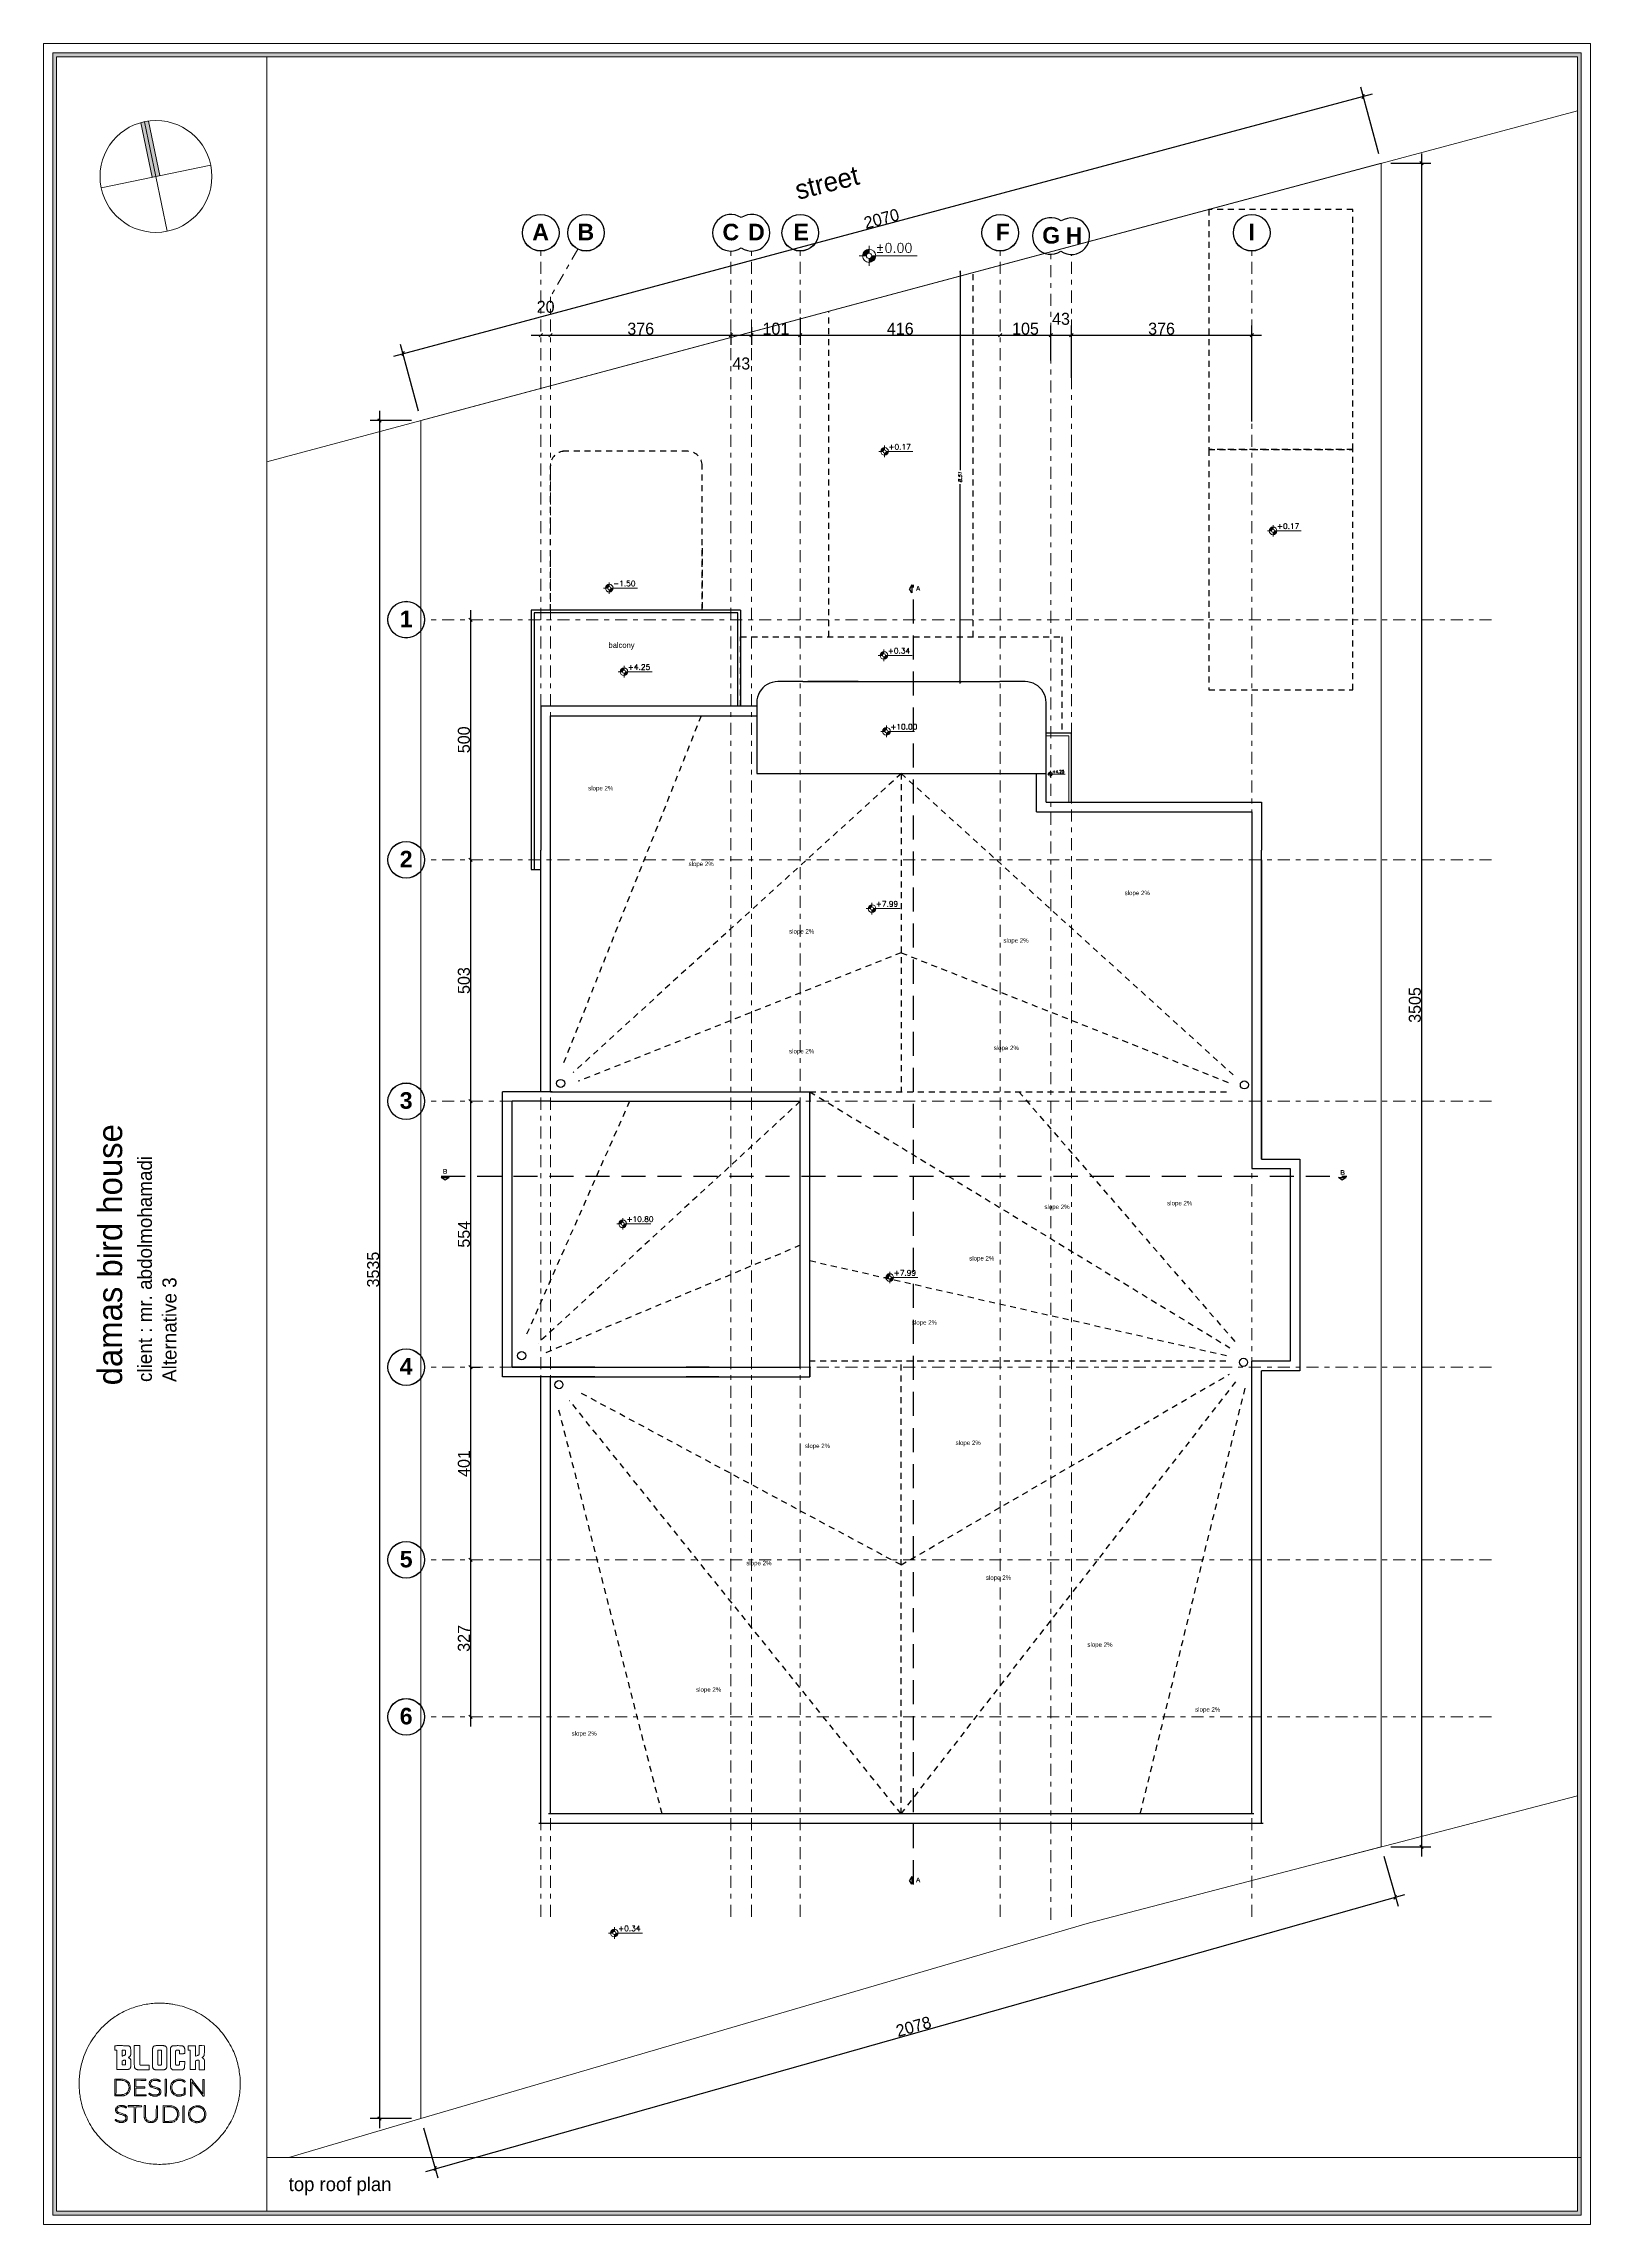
# Model space of a CAD drawing. Header units: metres. Extents: x 294 to 1101, y -498 to -355.
# Drawn here: x 611.23 to 643.43, y -409.02 to -363.62 of the extents above; entities that cross this region are included whole.
import ezdxf

# ---------------------------------------------------------------- set-up
doc = ezdxf.new("R2010")
doc.units = ezdxf.units.M
for name, pattern in [('DASHDOT2', [0.5, 0.25, -0.125, 0, -0.125]), ('DASHED', [0.75, 0.5, -0.25]), ('HIDDEN2', [0.1875, 0.125, -0.0625])]:
    doc.linetypes.add(name, pattern=pattern)
for name, color, linetype, lineweight in [('19-JARDINERIA', 80, 'Continuous', 0), ('2', 2, 'Continuous', 13), ('axe', 12, 'DASHDOT2', 9), ('D', 2, 'Continuous', 13), ('elev1', 134, 'Continuous', 13), ('land', 96, 'Continuous', 15), ('roof', 16, 'DASHDOT2', 18), ('wall', 7, 'Continuous', 25)]:
    doc.layers.add(name, color=color, linetype=linetype, lineweight=lineweight)
for name, color, linetype in [('4', 4, 'Continuous'), ('dim', 156, 'Continuous'), ('pool', 160, 'Continuous'), ('ramp', 46, 'Continuous'), ('stair', 142, 'Continuous'), ('text', 3, 'Continuous')]:
    doc.layers.add(name, color=color, linetype=linetype)
doc.styles.add('alalala', font='bgothm.ttf', dxfattribs={"height": 0.2})
doc.styles.add('ITALICC', font='italicc')
doc.styles.add('ROMAND', font='romand.shx', dxfattribs={"height": 0.2})
doc.dimstyles.new('dim200', dxfattribs={"dimscale": 0.4, "dimtxt": 0.1885, "dimasz": 0.1, "dimexe": 0.15, "dimexo": 0.25, "dimgap": 0.07, "dimtad": 0, "dimzin": 0, "dimdsep": 46, "dimtxsty": 'ITALICC', "dimblk": 'ARCHTICK', "dimcen": 0.09, "dimdle": 0.1, "dimse1": 1, "dimse2": 1, "dimclrd": 211, "dimclrt": 3, "dimadec": 0, "dimazin": 0, "dimtfac": 1, "dimtix": 1, "dimtofl": 0, "dimtmove": 0, "dimatfit": 3, "dimldrblk": 'ARCHTICK', "dimfxl": 1, "dimtolj": 1, "dimtzin": 0, "dimlwd": 25, "dimarcsym": 0})
doc.dimstyles.new('DIMA', dxfattribs={"dimtxt": 0.25, "dimasz": 0.07, "dimexe": 0.2, "dimexo": 0.2, "dimgap": 0.01, "dimtad": 1, "dimdec": 0, "dimlfac": 100, "dimrnd": 1, "dimzin": 0, "dimdsep": 46, "dimtxsty": 'Standard', "dimblk1": 'OBLIQUE', "dimblk2": 'OBLIQUE', "dimsah": 1, "dimcen": 0.09, "dimdle": 0.2, "dimclrd": 1, "dimclre": 1, "dimclrt": 2, "dimadec": 0, "dimazin": 0, "dimtfac": 1, "dimtdec": 0, "dimtofl": 0, "dimtmove": 2, "dimatfit": 3, "dimldrblk": 'OBLIQUE', "dimfxl": 1, "dimtolj": 1, "dimtzin": 0, "dimarcsym": 0})

msp = doc.modelspace()

# ---------------------------------------------------------------- texts
at = {"char_height": 0.34453, "width": 0.96091, "attachment_point": 1}
for s, insert in [('{\\fArial|b1|i0|c0|p34;A}', (621.401, -367.366)), ('{\\fArial|b1|i0|c0|p34;A}', (621.401, -367.368)), ('{\\fArial|b1|i0|c0|p34;B}', (622.343, -367.368)), ('{\\fArial|b1|i0|c0|p34;C}', (625.361, -367.368)), ('{\\fArial|b1|i0|c0|p34;D}', (625.895, -367.368)), ('{\\fArial|b1|i0|c0|p34;E}', (626.842, -367.368)), ('{\\fArial|b1|i0|c0|p34;F}', (631.05, -367.368)), ('{\\fArial|b1|i0|c0|p34;G}', (632.019, -367.436)), ('{\\fArial|b1|i0|c0|p34;H}', (632.507, -367.442)), ('{\\fArial|b1|i0|c0|p34;I}', (636.311, -367.366)), ('{\\fArial|b1|i0|c0|p34;1}', (618.641, -375.421)), ('{\\fArial|b1|i0|c0|p34;1}', (618.641, -375.423)), ('{\\fArial|b1|i0|c0|p34;2}', (618.641, -380.423)), ('{\\fArial|b1|i0|c0|p34;3}', (618.641, -385.447)), ('{\\fArial|b1|i0|c0|p34;4}', (618.641, -390.982)), ('{\\fArial|b1|i0|c0|p34;5}', (618.641, -394.995)), ('{\\fArial|b1|i0|c0|p34;6}', (618.641, -398.263))]:
    msp.add_mtext(s, dxfattribs=dict(at, insert=insert))
at = {"layer": '19-JARDINERIA', "color": 251, "style": 'alalala'}
for s, height, p in [('damas bird house', 0.51146, (612.862, -391.549)), ('client : mr. abdolmohamadi', 0.29316, (613.481, -391.48)), ('Alternative 3', 0.29316, (613.993, -391.48))]:
    msp.add_text(s, height=height, rotation=90, dxfattribs=at).set_placement(p)
msp.add_text('top roof plan', height=0.28773, dxfattribs=at).set_placement((616.33, -408.324))
at = {"layer": 'D', "style": 'ROMAND'}
for s, height, p in [('%%P0.00', 0.1939, (628.552, -367.967)), ('+0.17', 0.1131, (628.817, -372.069)), ('+0.17', 0.1131, (636.906, -373.721)), ('-1.50', 0.1131, (623.084, -374.914)), ('+0.34', 0.1131, (628.803, -376.314)), ('+4.25', 0.1131, (623.391, -376.654)), ('+4.25', 0.1131, (623.391, -376.654)), ('+10.00', 0.1131, (628.856, -377.896)), ('+4.25', 0.06, (632.232, -378.803)), ('+4.25', 0.06, (632.232, -378.803)), ('+7.99', 0.1131, (628.554, -381.584)), ('+10.80', 0.1131, (623.364, -388.147)), ('+7.99', 0.1131, (628.926, -389.266)), ('+0.34', 0.1131, (623.19, -402.912))]:
    msp.add_text(s, height=height, dxfattribs=at).set_placement(p)
at = {"layer": 'text', "style": 'alalala'}
msp.add_text('street ', height=0.4032, rotation=14.2118, dxfattribs=at).set_placement((626.933, -366.872))
for s, height, p in [('balcony', 0.1143, (622.987, -376.198)), ('slope 2%%%', 0.0922, (622.565, -379.164)), ('slope 2%%%', 0.0922, (624.655, -380.74)), ('slope 2%%%', 0.0922, (633.735, -381.345)), ('slope 2%%%', 0.0922, (626.749, -382.145)), ('slope 2%%%', 0.0922, (631.212, -382.334)), ('slope 2%%%', 0.0922, (631.009, -384.571)), ('slope 2%%%', 0.0922, (626.749, -384.639)), ('slope 2%%%', 0.0922, (634.62, -387.802)), ('slope 2%%%', 0.0922, (632.065, -387.879)), ('slope 2%%%', 0.0922, (630.498, -388.951)), ('slope 2%%%', 0.0922, (629.305, -390.287)), ('slope 2%%%', 0.0922, (630.215, -392.791)), ('slope 2%%%', 0.0922, (627.078, -392.856)), ('slope 2%%%', 0.0922, (625.858, -395.295)), ('slope 2%%%', 0.0922, (630.846, -395.599)), ('slope 2%%%', 0.0922, (632.959, -396.993)), ('slope 2%%%', 0.0922, (624.812, -397.929)), ('slope 2%%%', 0.0922, (635.203, -398.342)), ('slope 2%%%', 0.0922, (622.22, -398.843))]:
    msp.add_text(s, height=height, dxfattribs=at).set_placement(p)
at = {"layer": 'text', "linetype": 'DASHED', "char_height": 0.09684, "width": 0.27008, "attachment_point": 1}
for s, insert in [('{\\fArial|b1|i0|c0|p34;A}', (629.387, -374.91)), ('{\\fArial|b1|i0|c0|p34;A}', (629.387, -374.911)), ('{\\fArial|b1|i0|c0|p34;B}', (619.538, -387.047)), ('{\\fArial|b1|i0|c0|p34;B}', (638.226, -387.07)), ('{\\fArial|b1|i0|c0|p34;A}', (629.387, -401.797)), ('{\\fArial|b1|i0|c0|p34;A}', (629.387, -401.797))]:
    msp.add_mtext(s, dxfattribs=dict(at, insert=insert))

# ---------------------------------------------------------------- blocks, each defined once
blk = doc.blocks.new('A$C6C9229B2')
at = {"layer": 'dim'}
h = blk.add_hatch(color=256, dxfattribs=at)
h.paths.add_polyline_path([(0.294, 0.376), (0.294, 0.492, 0.414214), (0.098, 0.296), (0.214, 0.296, -0.414214)])
h.paths.add_polyline_path([(0.49, 0.296), (0.373, 0.296, -0.414214), (0.294, 0.217), (0.294, 0.1, 0.414214)])
at = {"layer": '2'}
for p, q in [((0, 0.296), (0.214, 0.296)), ((0.294, 0.592), (0.294, 0.376)), ((0.294, 0.217), (0.294, 0)), ((0.373, 0.296), (1.727, 0.296))]:
    blk.add_line(p, q, dxfattribs=at)
for radius in [0.196, 0.0796]:
    blk.add_circle((0.294, 0.296), radius, dxfattribs=at)
blk = doc.blocks.new('_OBLIQUE')
at = {"color": 0, "linetype": 'ByBlock'}
blk.add_line((-0.5, -0.5), (0.5, 0.5), dxfattribs=at)
blk = doc.blocks.new('*D304')
at = {"layer": 'DEFPOINTS', "color": 0, "transparency": 16777216}
for p in [(638.705, -364.715), (639.079, -366.108), (619.084, -371.466)]:
    blk.add_point(p, dxfattribs=at)
at = {"layer": 'wall', "color": 1, "lineweight": -2, "transparency": 16777216}
for p, q in [((639.027, -365.915), (638.654, -364.522)), ((618.518, -370.125), (638.899, -364.663)), ((619.032, -371.272), (618.659, -369.88))]:
    blk.add_line(p, q, dxfattribs=at)
at = {"layer": 'wall', "color": 1, "lineweight": -2, "transparency": 16777216, "xscale": 0.07, "yscale": 0.07, "zscale": 0.07}
for p, rotation in [((638.705, -364.715), 15.00000000000006), ((618.711, -370.073), 195.0000000000001)]:
    blk.add_blockref('_OBLIQUE', p, dxfattribs=dict(at, rotation=rotation))
at = {"layer": 'wall', "color": 2, "transparency": 16777216, "insert": (628.673, -367.264), "char_height": 0.25, "attachment_point": 5, "rotation": 15}
blk.add_mtext('\\A1;2070', dxfattribs=at)
blk = doc.blocks.new('*D305')
at = {"layer": 'DEFPOINTS', "color": 0, "transparency": 16777216}
for p in [(639.079, -366.108), (639.079, -401.157), (639.913, -401.157)]:
    blk.add_point(p, dxfattribs=at)
at = {"layer": 'wall', "color": 1, "lineweight": -2, "transparency": 16777216}
for p, q in [((639.913, -365.908), (639.913, -401.357)), ((639.279, -366.108), (640.113, -366.108)), ((639.279, -401.157), (640.113, -401.157))]:
    blk.add_line(p, q, dxfattribs=at)
at = {"layer": 'wall', "color": 1, "lineweight": -2, "transparency": 16777216, "xscale": 0.07, "yscale": 0.07, "zscale": 0.07}
for p, rotation in [((639.913, -366.108), 90), ((639.913, -401.157), 270)]:
    blk.add_blockref('_OBLIQUE', p, dxfattribs=dict(at, rotation=rotation))
at = {"layer": 'wall', "color": 2, "transparency": 16777216, "insert": (639.778, -383.632), "char_height": 0.25, "attachment_point": 5, "rotation": 90}
blk.add_mtext('\\A1;3505', dxfattribs=at)
blk = doc.blocks.new('*D306')
at = {"layer": 'DEFPOINTS', "color": 0, "transparency": 16777216}
for p in [(619.084, -371.466), (618.223, -406.815), (619.084, -406.815)]:
    blk.add_point(p, dxfattribs=at)
at = {"layer": 'wall', "color": 1, "lineweight": -2, "transparency": 16777216}
for p, q in [((618.223, -371.266), (618.223, -407.015)), ((618.884, -371.466), (618.023, -371.466)), ((618.884, -406.815), (618.023, -406.815))]:
    blk.add_line(p, q, dxfattribs=at)
at = {"layer": 'wall', "color": 1, "lineweight": -2, "transparency": 16777216, "xscale": 0.07, "yscale": 0.07, "zscale": 0.07}
for p, rotation in [((618.223, -371.466), 90), ((618.223, -406.815), 270)]:
    blk.add_blockref('_OBLIQUE', p, dxfattribs=dict(at, rotation=rotation))
at = {"layer": 'wall', "color": 2, "transparency": 16777216, "insert": (618.088, -389.14), "char_height": 0.25, "attachment_point": 5, "rotation": 90}
blk.add_mtext('\\A1;3535', dxfattribs=at)
blk = doc.blocks.new('*D307')
at = {"layer": 'DEFPOINTS', "color": 0, "transparency": 16777216}
for p in [(639.079, -401.157), (639.374, -402.2), (619.084, -406.815)]:
    blk.add_point(p, dxfattribs=at)
at = {"layer": 'wall', "color": 1, "lineweight": -2, "transparency": 16777216}
for p, q in [((639.133, -401.349), (639.428, -402.392)), ((619.187, -407.913), (639.566, -402.146)), ((619.138, -407.007), (619.434, -408.051))]:
    blk.add_line(p, q, dxfattribs=at)
at = {"layer": 'wall', "color": 1, "lineweight": -2, "transparency": 16777216, "xscale": 0.07, "yscale": 0.07, "zscale": 0.07}
for p, rotation in [((639.374, -402.2), 15.80130316812796), ((619.379, -407.858), 195.801303168128)]:
    blk.add_blockref('_OBLIQUE', p, dxfattribs=dict(at, rotation=rotation))
at = {"layer": 'wall', "color": 2, "transparency": 16777216, "insert": (629.34, -404.899), "char_height": 0.25, "attachment_point": 5, "rotation": 15.8013}
blk.add_mtext('\\A1;2078', dxfattribs=at)
blk = doc.blocks.new('_ArchTick')
at = {"color": 0, "linetype": 'ByBlock', "const_width": 0.15}
blk.add_lwpolyline([(-0.5, -0.5), (0.5, 0.5)], dxfattribs=at)
blk = doc.blocks.new('*D308')
at = {"layer": 'DEFPOINTS', "color": 0, "transparency": 16777216}
for p in [(630.31, -368.386), (630.579, -368.386), (630.407, -376.9)]:
    blk.add_point(p, dxfattribs=at)
at = {"layer": 'wall', "color": 211, "linetype": 'Continuous', "lineweight": 25, "transparency": 16777216}
for p, q in [((630.31, -368.346), (630.31, -372.498)), ((630.31, -376.94), (630.31, -372.787))]:
    blk.add_line(p, q, dxfattribs=at)
at = {"layer": 'wall', "color": 211, "lineweight": 25, "transparency": 16777216, "xscale": 0.04000000000000001, "yscale": 0.04000000000000001, "zscale": 0.04000000000000001}
for p, rotation in [((630.31, -368.386), 90), ((630.31, -376.9), 270)]:
    blk.add_blockref('_ArchTick', p, dxfattribs=dict(at, rotation=rotation))
at = {"layer": 'wall', "color": 3, "transparency": 16777216, "insert": (630.31, -372.643), "char_height": 0.0754, "attachment_point": 5, "rotation": 90, "style": 'ITALICC'}
blk.add_mtext('\\A1;8.51', dxfattribs=at)
blk = doc.blocks.new('*D357')
at = {"layer": 'DEFPOINTS', "color": 0, "transparency": 16777216}
for p in [(621.578, -369.689), (621.781, -369.689), (621.781, -369.689)]:
    blk.add_point(p, dxfattribs=at)
at = {"layer": 'wall', "color": 1, "lineweight": -2, "transparency": 16777216}
blk.add_line((621.378, -369.689), (621.981, -369.689), dxfattribs=at)
at = {"layer": 'wall', "color": 1, "lineweight": -2, "transparency": 16777216, "xscale": 0.07, "yscale": 0.07, "zscale": 0.07, "rotation": 180}
blk.add_blockref('_OBLIQUE', (621.578, -369.689), dxfattribs=at)
at = {"layer": 'wall', "color": 1, "lineweight": -2, "transparency": 16777216, "xscale": 0.07, "yscale": 0.07, "zscale": 0.07}
blk.add_blockref('_OBLIQUE', (621.781, -369.689), dxfattribs=at)
at = {"layer": 'wall', "color": 2, "transparency": 16777216, "insert": (621.679, -369.099), "char_height": 0.25, "attachment_point": 5}
blk.add_mtext('\\A1;20', dxfattribs=at)
blk = doc.blocks.new('*D358')
at = {"layer": 'DEFPOINTS', "color": 0, "transparency": 16777216}
for p in [(625.538, -369.424), (621.781, -369.689), (625.538, -369.689)]:
    blk.add_point(p, dxfattribs=at)
at = {"layer": 'wall', "color": 1, "lineweight": -2, "transparency": 16777216}
for p, q in [((621.581, -369.689), (625.738, -369.689)), ((625.538, -369.624), (625.538, -369.889))]:
    blk.add_line(p, q, dxfattribs=at)
at = {"layer": 'wall', "color": 1, "lineweight": -2, "transparency": 16777216, "xscale": 0.07, "yscale": 0.07, "zscale": 0.07, "rotation": 180}
blk.add_blockref('_OBLIQUE', (621.781, -369.689), dxfattribs=at)
at = {"layer": 'wall', "color": 1, "lineweight": -2, "transparency": 16777216, "xscale": 0.07, "yscale": 0.07, "zscale": 0.07}
blk.add_blockref('_OBLIQUE', (625.538, -369.689), dxfattribs=at)
at = {"layer": 'wall', "color": 2, "transparency": 16777216, "insert": (623.659, -369.554), "char_height": 0.25, "attachment_point": 5}
blk.add_mtext('\\A1;376', dxfattribs=at)
blk = doc.blocks.new('*D359')
at = {"layer": 'DEFPOINTS', "color": 0, "transparency": 16777216}
for p in [(625.538, -369.424), (625.967, -369.322), (625.967, -369.689)]:
    blk.add_point(p, dxfattribs=at)
at = {"layer": 'wall', "color": 1, "lineweight": -2, "transparency": 16777216}
for p, q in [((625.967, -369.522), (625.967, -369.889)), ((625.338, -369.689), (626.167, -369.689)), ((625.538, -369.624), (625.538, -369.889))]:
    blk.add_line(p, q, dxfattribs=at)
at = {"layer": 'wall', "color": 1, "lineweight": -2, "transparency": 16777216, "xscale": 0.07, "yscale": 0.07, "zscale": 0.07, "rotation": 180}
blk.add_blockref('_OBLIQUE', (625.538, -369.689), dxfattribs=at)
at = {"layer": 'wall', "color": 1, "lineweight": -2, "transparency": 16777216, "xscale": 0.07, "yscale": 0.07, "zscale": 0.07}
blk.add_blockref('_OBLIQUE', (625.967, -369.689), dxfattribs=at)
at = {"layer": 'wall', "color": 2, "transparency": 16777216, "insert": (625.753, -370.279), "char_height": 0.25, "attachment_point": 5}
blk.add_mtext('\\A1;43', dxfattribs=at)
blk = doc.blocks.new('*D360')
at = {"layer": 'DEFPOINTS', "color": 0, "transparency": 16777216}
for p in [(625.967, -369.322), (626.981, -369.119), (626.981, -369.689)]:
    blk.add_point(p, dxfattribs=at)
at = {"layer": 'wall', "color": 1, "lineweight": -2, "transparency": 16777216}
for p, q in [((625.967, -369.522), (625.967, -369.889)), ((626.981, -369.319), (626.981, -369.889)), ((625.767, -369.689), (627.181, -369.689))]:
    blk.add_line(p, q, dxfattribs=at)
at = {"layer": 'wall', "color": 1, "lineweight": -2, "transparency": 16777216, "xscale": 0.07, "yscale": 0.07, "zscale": 0.07, "rotation": 180}
blk.add_blockref('_OBLIQUE', (625.967, -369.689), dxfattribs=at)
at = {"layer": 'wall', "color": 1, "lineweight": -2, "transparency": 16777216, "xscale": 0.07, "yscale": 0.07, "zscale": 0.07}
blk.add_blockref('_OBLIQUE', (626.981, -369.689), dxfattribs=at)
at = {"layer": 'wall', "color": 2, "transparency": 16777216, "insert": (626.474, -369.554), "char_height": 0.25, "attachment_point": 5}
blk.add_mtext('\\A1;101', dxfattribs=at)
blk = doc.blocks.new('*D361')
at = {"layer": 'DEFPOINTS', "color": 0, "transparency": 16777216}
for p in [(626.981, -369.119), (631.145, -369.689), (631.145, -369.689)]:
    blk.add_point(p, dxfattribs=at)
at = {"layer": 'wall', "color": 1, "lineweight": -2, "transparency": 16777216}
for p, q in [((626.981, -369.319), (626.981, -369.889)), ((626.781, -369.689), (631.345, -369.689))]:
    blk.add_line(p, q, dxfattribs=at)
at = {"layer": 'wall', "color": 1, "lineweight": -2, "transparency": 16777216, "xscale": 0.07, "yscale": 0.07, "zscale": 0.07, "rotation": 180}
blk.add_blockref('_OBLIQUE', (626.981, -369.689), dxfattribs=at)
at = {"layer": 'wall', "color": 1, "lineweight": -2, "transparency": 16777216, "xscale": 0.07, "yscale": 0.07, "zscale": 0.07}
blk.add_blockref('_OBLIQUE', (631.145, -369.689), dxfattribs=at)
at = {"layer": 'wall', "color": 2, "transparency": 16777216, "insert": (629.063, -369.554), "char_height": 0.25, "attachment_point": 5}
blk.add_mtext('\\A1;416', dxfattribs=at)
blk = doc.blocks.new('*D362')
at = {"layer": 'DEFPOINTS', "color": 0, "transparency": 16777216}
for p in [(631.145, -369.689), (632.196, -369.689), (632.196, -370.412)]:
    blk.add_point(p, dxfattribs=at)
at = {"layer": 'wall', "color": 1, "lineweight": -2, "transparency": 16777216}
for p, q in [((632.196, -370.212), (632.196, -369.489)), ((630.945, -369.689), (632.396, -369.689))]:
    blk.add_line(p, q, dxfattribs=at)
at = {"layer": 'wall', "color": 1, "lineweight": -2, "transparency": 16777216, "xscale": 0.07, "yscale": 0.07, "zscale": 0.07, "rotation": 180}
blk.add_blockref('_OBLIQUE', (631.145, -369.689), dxfattribs=at)
at = {"layer": 'wall', "color": 1, "lineweight": -2, "transparency": 16777216, "xscale": 0.07, "yscale": 0.07, "zscale": 0.07}
blk.add_blockref('_OBLIQUE', (632.196, -369.689), dxfattribs=at)
at = {"layer": 'wall', "color": 2, "transparency": 16777216, "insert": (631.67, -369.554), "char_height": 0.25, "attachment_point": 5}
blk.add_mtext('\\A1;105', dxfattribs=at)
blk = doc.blocks.new('*D352')
at = {"layer": 'DEFPOINTS', "color": 0, "transparency": 16777216}
for p in [(632.625, -369.689), (632.196, -370.412), (632.625, -370.773)]:
    blk.add_point(p, dxfattribs=at)
at = {"layer": 'wall', "color": 1, "lineweight": -2, "transparency": 16777216}
for p, q in [((632.196, -370.212), (632.196, -369.489)), ((632.625, -370.573), (632.625, -369.489)), ((631.996, -369.689), (632.825, -369.689))]:
    blk.add_line(p, q, dxfattribs=at)
at = {"layer": 'wall', "color": 1, "lineweight": -2, "transparency": 16777216, "xscale": 0.07, "yscale": 0.07, "zscale": 0.07, "rotation": 180}
blk.add_blockref('_OBLIQUE', (632.196, -369.689), dxfattribs=at)
at = {"layer": 'wall', "color": 1, "lineweight": -2, "transparency": 16777216, "xscale": 0.07, "yscale": 0.07, "zscale": 0.07}
blk.add_blockref('_OBLIQUE', (632.625, -369.689), dxfattribs=at)
at = {"layer": 'wall', "color": 2, "transparency": 16777216, "insert": (632.41, -369.349), "char_height": 0.25, "attachment_point": 5}
blk.add_mtext('\\A1;43', dxfattribs=at)
blk = doc.blocks.new('*D353')
at = {"layer": 'DEFPOINTS', "color": 0, "transparency": 16777216}
for p in [(636.382, -369.689), (632.625, -370.773), (636.382, -371.688)]:
    blk.add_point(p, dxfattribs=at)
at = {"layer": 'wall', "color": 1, "lineweight": -2, "transparency": 16777216}
for p, q in [((632.625, -370.573), (632.625, -369.489)), ((636.382, -371.488), (636.382, -369.489)), ((632.425, -369.689), (636.582, -369.689))]:
    blk.add_line(p, q, dxfattribs=at)
at = {"layer": 'wall', "color": 1, "lineweight": -2, "transparency": 16777216, "xscale": 0.07, "yscale": 0.07, "zscale": 0.07, "rotation": 180}
blk.add_blockref('_OBLIQUE', (632.625, -369.689), dxfattribs=at)
at = {"layer": 'wall', "color": 1, "lineweight": -2, "transparency": 16777216, "xscale": 0.07, "yscale": 0.07, "zscale": 0.07}
blk.add_blockref('_OBLIQUE', (636.382, -369.689), dxfattribs=at)
at = {"layer": 'wall', "color": 2, "transparency": 16777216, "insert": (634.503, -369.554), "char_height": 0.25, "attachment_point": 5}
blk.add_mtext('\\A1;376', dxfattribs=at)
blk = doc.blocks.new('*D354')
at = {"layer": 'DEFPOINTS', "color": 0, "transparency": 16777216}
for p in [(620.113, -375.611), (620.113, -380.611), (620.113, -380.611)]:
    blk.add_point(p, dxfattribs=at)
at = {"layer": 'wall', "color": 1, "lineweight": -2, "transparency": 16777216}
blk.add_line((620.113, -375.411), (620.113, -380.811), dxfattribs=at)
at = {"layer": 'wall', "color": 1, "lineweight": -2, "transparency": 16777216, "xscale": 0.07, "yscale": 0.07, "zscale": 0.07}
for p, rotation in [((620.113, -375.611), 90), ((620.113, -380.611), 270)]:
    blk.add_blockref('_OBLIQUE', p, dxfattribs=dict(at, rotation=rotation))
at = {"layer": 'wall', "color": 2, "transparency": 16777216, "insert": (619.978, -378.111), "char_height": 0.25, "attachment_point": 5, "rotation": 90}
blk.add_mtext('\\A1;500', dxfattribs=at)
blk = doc.blocks.new('*D355')
at = {"layer": 'DEFPOINTS', "color": 0, "transparency": 16777216}
for p in [(620.113, -380.611), (620.113, -385.637), (620.113, -385.637)]:
    blk.add_point(p, dxfattribs=at)
at = {"layer": 'wall', "color": 1, "lineweight": -2, "transparency": 16777216}
blk.add_line((620.113, -380.411), (620.113, -385.837), dxfattribs=at)
at = {"layer": 'wall', "color": 1, "lineweight": -2, "transparency": 16777216, "xscale": 0.07, "yscale": 0.07, "zscale": 0.07}
for p, rotation in [((620.113, -380.611), 90), ((620.113, -385.637), 270)]:
    blk.add_blockref('_OBLIQUE', p, dxfattribs=dict(at, rotation=rotation))
at = {"layer": 'wall', "color": 2, "transparency": 16777216, "insert": (619.978, -383.124), "char_height": 0.25, "attachment_point": 5, "rotation": 90}
blk.add_mtext('\\A1;503', dxfattribs=at)
blk = doc.blocks.new('*D356')
at = {"layer": 'DEFPOINTS', "color": 0, "transparency": 16777216}
for p in [(620.113, -385.637), (619.917, -391.172), (620.113, -391.172)]:
    blk.add_point(p, dxfattribs=at)
at = {"layer": 'wall', "color": 1, "lineweight": -2, "transparency": 16777216}
for p, q in [((620.113, -385.437), (620.113, -391.372)), ((620.117, -391.172), (620.313, -391.172))]:
    blk.add_line(p, q, dxfattribs=at)
at = {"layer": 'wall', "color": 1, "lineweight": -2, "transparency": 16777216, "xscale": 0.07, "yscale": 0.07, "zscale": 0.07}
for p, rotation in [((620.113, -385.637), 90), ((620.113, -391.172), 270)]:
    blk.add_blockref('_OBLIQUE', p, dxfattribs=dict(at, rotation=rotation))
at = {"layer": 'wall', "color": 2, "transparency": 16777216, "insert": (619.978, -388.404), "char_height": 0.25, "attachment_point": 5, "rotation": 90}
blk.add_mtext('\\A1;554', dxfattribs=at)
blk = doc.blocks.new('*D363')
at = {"layer": 'DEFPOINTS', "color": 0, "transparency": 16777216}
for p in [(619.917, -391.172), (620.113, -395.183), (620.113, -395.183)]:
    blk.add_point(p, dxfattribs=at)
at = {"layer": 'wall', "color": 1, "lineweight": -2, "transparency": 16777216}
for p, q in [((620.113, -390.972), (620.113, -395.383)), ((620.117, -391.172), (620.313, -391.172))]:
    blk.add_line(p, q, dxfattribs=at)
at = {"layer": 'wall', "color": 1, "lineweight": -2, "transparency": 16777216, "xscale": 0.07, "yscale": 0.07, "zscale": 0.07}
for p, rotation in [((620.113, -391.172), 90), ((620.113, -395.183), 270)]:
    blk.add_blockref('_OBLIQUE', p, dxfattribs=dict(at, rotation=rotation))
at = {"layer": 'wall', "color": 2, "transparency": 16777216, "insert": (619.978, -393.177), "char_height": 0.25, "attachment_point": 5, "rotation": 90}
blk.add_mtext('\\A1;401', dxfattribs=at)
blk = doc.blocks.new('*D364')
at = {"layer": 'DEFPOINTS', "color": 0, "transparency": 16777216}
for p in [(620.113, -395.183), (620.113, -398.453), (620.113, -398.453)]:
    blk.add_point(p, dxfattribs=at)
at = {"layer": 'wall', "color": 1, "lineweight": -2, "transparency": 16777216}
blk.add_line((620.113, -394.983), (620.113, -398.653), dxfattribs=at)
at = {"layer": 'wall', "color": 1, "lineweight": -2, "transparency": 16777216, "xscale": 0.07, "yscale": 0.07, "zscale": 0.07}
for p, rotation in [((620.113, -395.183), 90), ((620.113, -398.453), 270)]:
    blk.add_blockref('_OBLIQUE', p, dxfattribs=dict(at, rotation=rotation))
at = {"layer": 'wall', "color": 2, "transparency": 16777216, "insert": (619.978, -396.818), "char_height": 0.25, "attachment_point": 5, "rotation": 90}
blk.add_mtext('\\A1;327', dxfattribs=at)

# ---------------------------------------------------------------- dimensions: what is measured, and where the dimension line sits
at = {"layer": 'wall'}
for p1, p2, distance, picture, middle in [((619.084, -371.466), (639.079, -366.108), 1.442, '*D304', (628.673, -367.264)), ((639.079, -366.108), (639.079, -401.157), 0.835, '*D305', (639.778, -383.632)), ((619.084, -371.466), (619.084, -406.815), -0.861, '*D306', (618.088, -389.14)), ((619.084, -406.815), (639.079, -401.157), -1.084, '*D307', (629.34, -404.899))]:
    dim = msp.add_aligned_dim(p1=p1, p2=p2, distance=distance, dimstyle='DIMA', dxfattribs=at)
    dim.commit()
    dim.dimension.update_dxf_attribs({"geometry": picture, "text_midpoint": middle})
dim = msp.add_linear_dim(base=(630.31, -368.386), p1=(630.407, -376.9), p2=(630.579, -368.386), angle=90, dimstyle='dim200', override={"dimtmove": 1}, dxfattribs=at)
dim.commit()
dim.dimension.update_dxf_attribs({"geometry": '*D308', "text_midpoint": (630.31, -372.643)})
for base, p1, p2, picture, middle in [((621.781, -369.689), (621.578, -369.689), (621.781, -369.689), '*D357', (621.679, -369.099)), ((625.538, -369.689), (621.781, -369.689), (625.538, -369.424), '*D358', (623.659, -369.554)), ((625.967, -369.689), (625.538, -369.424), (625.967, -369.322), '*D359', (625.753, -370.279)), ((626.981, -369.689), (625.967, -369.322), (626.981, -369.119), '*D360', (626.474, -369.554)), ((631.145, -369.689), (626.981, -369.119), (631.145, -369.689), '*D361', (629.063, -369.554)), ((632.196, -369.689), (631.145, -369.689), (632.196, -370.412), '*D362', (631.67, -369.554)), ((632.625, -369.689), (632.196, -370.412), (632.625, -370.773), '*D352', (632.41, -369.349)), ((636.382, -369.689), (632.625, -370.773), (636.382, -371.688), '*D353', (634.503, -369.554))]:
    dim = msp.add_linear_dim(base=base, p1=p1, p2=p2, dimstyle='DIMA', dxfattribs=at)
    dim.commit()
    dim.dimension.update_dxf_attribs({"geometry": picture, "text_midpoint": middle})
for base, p1, p2, picture, middle in [((620.113, -380.611), (620.113, -375.611), (620.113, -380.611), '*D354', (619.978, -378.111)), ((620.113, -385.637), (620.113, -380.611), (620.113, -385.637), '*D355', (619.978, -383.124)), ((620.1129, -391.1722), (620.1129, -385.6367), (619.9166, -391.1722), '*D356', (619.9779, -388.4045)), ((620.113, -395.183), (619.917, -391.172), (620.113, -395.183), '*D363', (619.978, -393.177)), ((620.113, -398.453), (620.113, -395.183), (620.113, -398.453), '*D364', (619.978, -396.818))]:
    dim = msp.add_linear_dim(base=base, p1=p1, p2=p2, angle=90, dimstyle='DIMA', dxfattribs=at)
    dim.commit()
    dim.dimension.update_dxf_attribs({"geometry": picture, "text_midpoint": middle})

# ---------------------------------------------------------------- hatches: boundary and pattern name
at = {"layer": '19-JARDINERIA'}
h = msp.add_hatch(color=251, dxfattribs=at)
h.paths.add_polyline_path([(611.42, -363.812), (611.42, -408.823), (643.238, -408.823), (643.238, -363.812)])
h.paths.add_polyline_path([(611.498, -363.89), (611.498, -408.745), (643.161, -408.745), (643.161, -363.89)], flags=16)
h = msp.add_hatch(color=251, dxfattribs=at)
h.dxf.hatch_style = 1
h.paths.add_polyline_path([(613.33, -365.244, 0.017994), (613.248, -365.264), (613.484, -366.401), (613.566, -366.384)])
h = msp.add_hatch(color=251, dxfattribs=at)
h.dxf.hatch_style = 1
h.paths.add_polyline_path([(613.412, -365.23, 0.017994), (613.33, -365.244), (613.566, -366.384), (613.648, -366.367)])

# ---------------------------------------------------------------- linework, layer by layer
for p, q in [((620.781, -391.372), (620.781, -385.437)), ((620.981, -391.172), (620.981, -385.637))]:
    msp.add_line(p, q)
at = {"layer": '19-JARDINERIA', "color": 251}
for p, q in [((615.876, -363.89), (615.876, -408.745)), ((613.248, -365.264), (613.484, -366.401)), ((613.33, -365.244), (613.802, -367.524)), ((613.412, -365.23), (613.648, -366.367)), ((612.425, -366.62), (614.706, -366.148)), ((615.876, -407.621), (643.238, -407.621))]:
    msp.add_line(p, q, dxfattribs=at)
for points in [[(611.226, -363.618), (611.226, -409.017), (643.432, -409.017), (643.432, -363.618)], [(611.42, -363.812), (611.42, -408.823), (643.238, -408.823), (643.238, -363.812)], [(611.498, -363.89), (611.498, -408.745), (643.161, -408.745), (643.161, -363.89)]]:
    msp.add_lwpolyline(points, close=True, dxfattribs=at)
for points in [[(613.568, -404.413, 0.041698), (613.291, -404.449, 0.041727), (613.024, -404.53, 0.041739), (612.774, -404.654, 0.041776), (612.548, -404.818, 0.031335), (612.397, -404.966, 0.03116), (612.266, -405.131, 0.031255), (612.157, -405.311, 0.03198), (612.072, -405.501, 0.020392), (612.027, -405.639, 0.022073), (611.995, -405.776, 0.022032), (611.975, -405.916, 0.020157), (611.966, -406.061, 0.018155), (611.969, -406.188, 0.019099), (611.98, -406.312, 0.019137), (612.001, -406.435, 0.018391), (612.032, -406.557, 0.058754), (612.183, -406.916, 0.058098), (612.414, -407.231, 0.058063), (612.711, -407.484, 0.058546), (613.058, -407.661, 0.046043), (613.354, -407.742, 0.04583), (613.661, -407.767, 0.045841), (613.968, -407.735, 0.046108), (614.263, -407.648, 0.054866), (614.586, -407.476, 0.054622), (614.865, -407.238, 0.054648), (615.086, -406.945, 0.055021), (615.238, -406.612, 0.015337), (615.266, -406.514, 0.015571), (615.289, -406.415, 0.015221), (615.306, -406.313, 0.013286), (615.317, -406.205, 0.016781), (615.319, -406.16, 0.003885), (615.319, -406.083, 0.003903), (615.319, -406.007, 0.016478), (615.316, -405.961, 0.021157), (615.295, -405.8, 0.023704), (615.262, -405.646, 0.024033), (615.214, -405.499, 0.023043), (615.152, -405.355, 0.057962), (614.944, -405.029, 0.057585), (614.666, -404.76, 0.057632), (614.335, -404.56, 0.05824), (613.968, -404.443, 0.014782), (613.868, -404.427, 0.014774), (613.768, -404.416, 0.01482), (613.668, -404.412, 0.015111)], [(612.994, -405.3, -0.059046), (613.009, -405.306, -0.064503), (613.02, -405.316, -0.063038), (613.03, -405.329, -0.052581), (613.036, -405.345, -0.035992), (613.038, -405.354, -0.021113), (613.039, -405.365, -0.010202), (613.04, -405.382, -0.001459), (613.04, -405.418, -0.001527), (613.041, -405.452, -0.009007), (613.041, -405.47, -0.017216), (613.04, -405.481, -0.038332), (613.038, -405.49, -0.044505), (613.034, -405.504, -0.05456), (613.027, -405.515, -0.050594), (613.017, -405.526, -0.03134), (613.004, -405.536, 0.013037), (613, -405.539, 0.021259), (612.997, -405.541, 0.016667), (612.994, -405.544, 0.343639), (612.994, -405.545, 0.0964), (612.995, -405.545, 0.002963), (612.999, -405.548, 0.005724), (613.004, -405.552, 0.003918), (613.01, -405.556, -0.027645), (613.021, -405.564, -0.044972), (613.03, -405.573, -0.051047), (613.036, -405.582, -0.052588), (613.04, -405.592, -0.048208), (613.042, -405.6, -0.017179), (613.043, -405.612, -0.008514), (613.043, -405.631, -0.001236), (613.042, -405.67, -0.002714), (613.041, -405.717, -0.019197), (613.04, -405.739, -0.040799), (613.037, -405.753, -0.071712), (613.032, -405.764, -0.049264), (613.027, -405.771, -0.036447), (613.02, -405.777, -0.035932), (613.012, -405.783, -0.043254), (613.004, -405.786, -0.044611), (612.986, -405.791, -0.030039), (612.965, -405.794, -0.013319), (612.931, -405.795, -0.001576), (612.856, -405.795), (612.748, -405.795), (612.748, -405.593), (612.748, -405.391), (612.736, -405.391, -0.007826), (612.73, -405.391, -0.005984), (612.725, -405.391, -0.006054), (612.719, -405.39, -0.014191), (612.715, -405.39), (612.707, -405.389), (612.707, -405.343), (612.707, -405.298), (612.711, -405.297, -0.048374), (612.714, -405.297, -0.00016), (612.754, -405.296, -0.000889), (612.798, -405.296, -0.000557), (612.85, -405.296, -0.000514), (612.93, -405.297, -0.004698), (612.965, -405.297, -0.008642), (612.985, -405.298, -0.06747)], [(612.861, -405.452, 0.002221), (612.861, -405.475, 0.003704), (612.861, -405.495, 0.000552), (612.862, -405.512, 0.406646), (612.862, -405.513, 0.08267), (612.867, -405.512, 0.001498), (612.891, -405.504, 0.00197), (612.914, -405.495, 0.059127), (612.92, -405.493, 0.039972), (612.922, -405.491, 0.020829), (612.924, -405.489, 0.020578), (612.926, -405.486, 0.029459), (612.928, -405.484, 0.078838), (612.93, -405.479, 0.039123), (612.931, -405.473, 0.017029), (612.931, -405.462, 0.00204), (612.931, -405.439), (612.931, -405.4), (612.927, -405.395, 0.084595), (612.924, -405.393, 0.081607), (612.919, -405.392, 0.028435), (612.912, -405.391, 0.002101), (612.892, -405.391), (612.861, -405.391)], [(613.23, -405.495, 0.000328), (613.23, -405.612, 0.003103), (613.23, -405.662, 0.002168), (613.231, -405.693, 0.193099), (613.233, -405.697, 0.18334), (613.236, -405.699, 0.007882), (613.251, -405.7, 0.006391), (613.275, -405.7, 0.00075), (613.33, -405.7), (613.424, -405.7), (613.424, -405.748), (613.424, -405.797), (613.406, -405.798, -0.018339), (613.371, -405.799, -0.001582), (613.283, -405.798, -0.000673), (613.189, -405.797, -0.055283), (613.174, -405.795, -0.050464), (613.158, -405.79, -0.052118), (613.143, -405.781, -0.055006), (613.132, -405.77, -0.072459), (613.124, -405.757, -0.069353), (613.118, -405.739, -0.026197), (613.116, -405.713, -0.008188), (613.115, -405.663, -0.000462), (613.115, -405.511), (613.115, -405.296), (613.172, -405.296), (613.23, -405.296)], [(613.743, -405.298, -0.056866), (613.759, -405.304, -0.071784), (613.771, -405.312, -0.071837), (613.781, -405.324, -0.057056), (613.788, -405.339, -0.034608), (613.79, -405.348, -0.024553), (613.791, -405.358, -0.012031), (613.792, -405.373, -0.00174), (613.793, -405.404, -0.003989), (613.793, -405.433, -0.000891), (613.793, -405.483, -0.000925), (613.793, -405.541, -0.000894), (613.793, -405.599, -0.000367), (613.792, -405.693, -0.005963), (613.792, -405.725, -0.017732), (613.791, -405.742, -0.057558), (613.788, -405.753, -0.051877), (613.782, -405.766, -0.055884), (613.773, -405.778, -0.05551), (613.762, -405.787, -0.050012), (613.749, -405.794, -0.058453), (613.74, -405.796, -0.026551), (613.729, -405.797, -0.009255), (613.708, -405.798, -0.000667), (613.651, -405.798, -0.001563), (613.612, -405.799, -0.003388), (613.583, -405.798, -0.003108), (613.56, -405.798, -0.032054), (613.551, -405.797, -0.073099), (613.531, -405.791, -0.086592), (613.514, -405.779, -0.085558), (613.503, -405.763, -0.069419), (613.497, -405.742, -0.039837), (613.495, -405.722, -0.000286), (613.495, -405.553, -0.000459), (613.495, -405.388, -0.023763), (613.496, -405.356, -0.030316), (613.499, -405.342, -0.052134), (613.502, -405.331, -0.057182), (613.508, -405.321, -0.046033), (613.516, -405.313, -0.086422), (613.532, -405.302, -0.066053), (613.553, -405.297, -0.029049), (613.587, -405.295, -0.003624), (613.66, -405.295, -0.001426), (613.698, -405.295, -0.007292), (613.72, -405.296, -0.012917), (613.733, -405.297, -0.034131)], [(613.608, -405.394, 0.070318), (613.606, -405.396, 0.029422), (613.605, -405.399, 0.028391), (613.604, -405.402, 0.032811), (613.603, -405.405, 0.034229), (613.603, -405.411, 0.000366), (613.603, -405.452, 0.001159), (613.603, -405.498, 0.000753), (613.603, -405.552), (613.603, -405.691), (613.607, -405.695, 0.079498), (613.61, -405.697, 0.049002), (613.614, -405.699, 0.029759), (613.62, -405.7, 0.007661), (613.629, -405.701, 0.008601), (613.637, -405.702, 0.009308), (613.644, -405.702, 0.008886), (613.65, -405.703, 0.043789), (613.654, -405.702, 0.019897), (613.663, -405.7, 0.027605), (613.671, -405.698, 0.029884), (613.678, -405.695, 0.123269), (613.681, -405.692, 0.145365), (613.683, -405.688, 0.003815), (613.683, -405.665, 0.004071), (613.684, -405.628, 0.000513), (613.684, -405.547, 0.000799), (613.683, -405.482, 0.002518), (613.683, -405.438, 0.001196), (613.683, -405.406, 0.079511), (613.682, -405.4, 0.037007), (613.681, -405.398, 0.033047), (613.679, -405.396, 0.034579), (613.678, -405.394, 0.081582), (613.676, -405.393, 0.106279), (613.674, -405.392, 0.004361), (613.665, -405.392, 0.007425), (613.654, -405.391, 0.005182), (613.642, -405.391, 0.002529), (613.624, -405.391, 0.02212), (613.616, -405.392, 0.053537), (613.611, -405.393, 0.118772)], [(614.12, -405.301, -0.067475), (614.134, -405.307, -0.067518), (614.146, -405.318, -0.063309), (614.155, -405.331, -0.048857), (614.161, -405.348, -0.03915), (614.163, -405.356, -0.013628), (614.164, -405.367, -0.008772), (614.165, -405.383, -0.002304), (614.165, -405.41), (614.166, -405.461), (614.146, -405.462, -0.006648), (614.136, -405.463, -0.00242), (614.122, -405.463, -0.002399), (614.106, -405.463, -0.002863), (614.091, -405.463), (614.057, -405.463), (614.056, -405.433, 0.006279), (614.055, -405.412, 0.047723), (614.053, -405.402, 0.118885), (614.051, -405.396, 0.147402), (614.046, -405.393, 0.064274), (614.036, -405.392, 0.006437), (614.013, -405.392, 0.004299), (613.988, -405.392, 0.122112), (613.983, -405.394, 0.082282), (613.981, -405.395, 0.037303), (613.979, -405.398, 0.035631), (613.978, -405.4, 0.040749), (613.977, -405.403, 0.063653), (613.976, -405.409, 0.000995), (613.975, -405.443, 0.002246), (613.975, -405.488, 0.000897), (613.975, -405.549, 0.000562), (613.975, -405.626, 0.003889), (613.975, -405.663, 0.003795), (613.976, -405.687, 0.111544), (613.977, -405.693, 0.118299), (613.982, -405.698, 0.095612), (613.988, -405.701, 0.050103), (613.999, -405.702, 0.010251), (614.018, -405.703, 0.00347), (614.033, -405.703, 0.026474), (614.04, -405.702, 0.057755), (614.045, -405.701, 0.072742), (614.049, -405.699, 0.103263), (614.052, -405.694, 0.086675), (614.055, -405.689, 0.036817), (614.056, -405.678, 0.004478), (614.056, -405.656), (614.056, -405.628), (614.111, -405.628), (614.166, -405.628), (614.165, -405.665, -0.003433), (614.163, -405.701, -0.006518), (614.162, -405.729, -0.005661), (614.16, -405.751, -0.061372), (614.158, -405.76, -0.060172), (614.153, -405.771, -0.056861), (614.145, -405.781, -0.054174), (614.134, -405.789, -0.045883), (614.122, -405.796, -0.058714), (614.113, -405.798, -0.024739), (614.1, -405.799, -0.008506), (614.078, -405.799, -0.00059), (614.016, -405.799, -0.000571), (613.952, -405.799, -0.008771), (613.93, -405.799, -0.026418), (613.918, -405.798, -0.057706), (613.909, -405.796, -0.053755), (613.898, -405.79, -0.04569), (613.889, -405.782, -0.043916), (613.88, -405.772, -0.04141), (613.873, -405.76), (613.866, -405.747), (613.866, -405.559, -0.000676), (613.866, -405.477, -0.00162), (613.866, -405.416, -0.000863), (613.866, -405.369, -0.035696), (613.867, -405.359, -0.02665), (613.87, -405.345, -0.045075), (613.874, -405.334, -0.048463), (613.88, -405.325, -0.037141), (613.887, -405.316, -0.082526), (613.903, -405.304, -0.081378), (613.922, -405.299, -0.032187), (613.953, -405.297, -0.003066), (614.03, -405.296, -0.000882), (614.079, -405.297, -0.009372), (614.099, -405.297, -0.023617), (614.11, -405.299, -0.042447)], [(614.573, -405.386, -0.001902), (614.573, -405.447, -0.015552), (614.572, -405.476, -0.035144), (614.569, -405.493, -0.065957), (614.565, -405.506, -0.045523), (614.56, -405.514, -0.025906), (614.553, -405.522, -0.025523), (614.544, -405.53, -0.03524), (614.536, -405.536, 0.019089), (614.532, -405.539, 0.038569), (614.53, -405.541, 0.050353), (614.528, -405.543, 0.191994), (614.528, -405.544, 0.151611), (614.529, -405.546, 0.014249), (614.532, -405.549, 0.017241), (614.536, -405.552, 0.012721), (614.541, -405.556, -0.01051), (614.552, -405.563, -0.042377), (614.558, -405.569, -0.052572), (614.562, -405.575, -0.022466), (614.567, -405.583), (614.573, -405.595), (614.573, -405.696), (614.573, -405.796), (614.519, -405.796), (614.465, -405.796), (614.464, -405.701, 0.000698), (614.463, -405.643, 0.006998), (614.463, -405.62, 0.01284), (614.462, -405.606, 0.122831), (614.46, -405.601, 0.168586), (614.455, -405.597, 0.107061), (614.448, -405.596, 0.050627), (614.437, -405.598, 0.010002), (614.417, -405.605), (614.392, -405.614), (614.392, -405.705), (614.392, -405.795), (614.335, -405.795), (614.279, -405.795), (614.278, -405.778, -0.014705), (614.278, -405.766, -0.000406), (614.277, -405.712, -0.000836), (614.277, -405.648, -0.000573), (614.277, -405.576), (614.277, -405.391), (614.257, -405.391), (614.237, -405.39), (614.237, -405.344), (614.237, -405.298), (614.313, -405.298), (614.39, -405.297), (614.39, -405.406), (614.39, -405.514), (614.418, -405.505, 0.004385), (614.439, -405.497, 0.030307), (614.45, -405.493, 0.063352), (614.455, -405.489, 0.076956), (614.46, -405.484, 0.109274), (614.462, -405.478, 0.017341), (614.463, -405.466, 0.00782), (614.463, -405.443, 0.000685), (614.464, -405.387), (614.464, -405.296), (614.518, -405.296), (614.573, -405.297)], [(612.888, -405.603), (612.861, -405.612), (612.861, -405.655), (612.861, -405.698), (612.893, -405.698, 0.008433), (612.919, -405.697, 0.161241), (612.927, -405.694, 0.195562), (612.931, -405.687, 0.013428), (612.932, -405.665, 0.015461), (612.933, -405.644, 0.013967), (612.932, -405.622, 0.008942), (612.931, -405.603, 0.149434), (612.928, -405.597, 0.191285), (612.924, -405.595, 0.069558), (612.917, -405.595, 0.034893), (612.906, -405.597, 0.007014)], [(612.886, -405.996, -0.067071), (612.939, -406.013, -0.077828), (612.982, -406.043, -0.080234), (613.013, -406.085, -0.077425), (613.029, -406.134, -0.08701), (613.029, -406.201, -0.096903), (613.006, -406.261, -0.097985), (612.962, -406.308, -0.091063), (612.903, -406.335, -0.028566), (612.884, -406.339, -0.021148), (612.862, -406.341, -0.012961), (612.832, -406.342, -0.003088), (612.781, -406.342), (612.708, -406.342), (612.708, -406.204, -0.000886), (612.707, -406.149, -0.001025), (612.708, -406.096, -0.000914), (612.708, -406.051, -0.006059), (612.708, -406.029), (612.709, -405.991), (612.791, -405.992, -0.001409), (612.832, -405.992, -0.005296), (612.858, -405.993, -0.007815), (612.876, -405.994, -0.030155)], [(612.735, -406.099, -0.001149), (612.735, -406.136, -0.000783), (612.735, -406.178, -0.000789), (612.735, -406.219, -0.001591), (612.734, -406.251), (612.733, -406.318), (612.804, -406.317, 0.001523), (612.842, -406.317, 0.006455), (612.864, -406.316, 0.010037), (612.878, -406.315, 0.03849), (612.887, -406.314, 0.043707), (612.921, -406.302, 0.056856), (612.95, -406.286, 0.060078), (612.972, -406.264, 0.057999), (612.99, -406.238, 0.024507), (612.997, -406.221, 0.036685), (613.001, -406.206, 0.034068), (613.004, -406.19, 0.01773), (613.005, -406.17, 0.017465), (613.004, -406.148, 0.035583), (613.002, -406.131, 0.038286), (612.997, -406.116, 0.023802), (612.99, -406.098, 0.038483), (612.978, -406.078, 0.045973), (612.963, -406.061, 0.045689), (612.946, -406.046, 0.037251), (612.925, -406.034, 0.039262), (612.901, -406.025, 0.039794), (612.876, -406.02, 0.026274), (612.843, -406.017, 0.006926), (612.789, -406.016), (612.735, -406.016)], [(613.288, -405.994), (613.355, -405.995), (613.355, -406.002, -0.013798), (613.355, -406.005, -0.009073), (613.355, -406.008, -0.009131), (613.355, -406.011, -0.01735), (613.354, -406.014), (613.353, -406.02), (613.25, -406.018), (613.147, -406.017), (613.147, -406.085), (613.147, -406.154), (613.239, -406.154), (613.331, -406.155), (613.332, -406.167), (613.332, -406.178), (613.24, -406.178), (613.147, -406.178), (613.146, -406.217, 0.002056), (613.146, -406.234, 0.001371), (613.145, -406.253, 0.00138), (613.145, -406.272, 0.002706), (613.145, -406.287), (613.145, -406.32), (613.253, -406.32), (613.36, -406.32), (613.36, -406.332), (613.36, -406.344), (613.24, -406.344), (613.119, -406.344), (613.119, -406.206, -0.000881), (613.119, -406.15, -0.001021), (613.119, -406.098, -0.000909), (613.119, -406.053, -0.00607), (613.12, -406.031), (613.121, -405.993), (613.17, -405.993, -0.001705), (613.194, -405.993, -0.000776), (613.225, -405.993, -0.000769), (613.258, -405.994, -0.001057)], [(613.575, -405.995, -0.012324), (613.581, -405.996, -0.006493), (613.589, -405.998, -0.006456), (613.597, -405.999, -0.009892), (613.604, -406.001, -0.025226), (613.617, -406.006, -0.012166), (613.633, -406.013, -0.008172), (613.649, -406.02, -0.104626), (613.653, -406.024, -0.158469), (613.654, -406.025, -0.066919), (613.654, -406.028, -0.040853), (613.653, -406.031, -0.012467), (613.651, -406.036, -0.011997), (613.649, -406.04, -0.019796), (613.647, -406.043, -0.01467), (613.646, -406.046, -0.362052), (613.645, -406.046, -0.010082), (613.644, -406.045, -0.000157), (613.639, -406.043, -0.000419), (613.633, -406.039, -0.000277), (613.625, -406.036, 0.021198), (613.608, -406.028, 0.033964), (613.592, -406.023, 0.032992), (613.575, -406.02, 0.018656), (613.555, -406.018, 0.040633), (613.52, -406.02, 0.070188), (613.493, -406.027, 0.085456), (613.472, -406.041, 0.09772), (613.458, -406.06, 0.022935), (613.456, -406.066, 0.040789), (613.454, -406.071, 0.033558), (613.453, -406.077, 0.010848), (613.453, -406.086, 0.02987), (613.454, -406.099, 0.062161), (613.456, -406.108, 0.067177), (613.461, -406.116, 0.04056), (613.468, -406.125, 0.058402), (613.481, -406.135, 0.039794), (613.497, -406.143, 0.024182), (613.521, -406.151, 0.005946), (613.561, -406.162, -0.010468), (613.595, -406.172, -0.030325), (613.618, -406.181, -0.042307), (613.635, -406.19, -0.047764), (613.649, -406.202, -0.074768), (613.66, -406.217, -0.063784), (613.667, -406.236, -0.061525), (613.67, -406.256, -0.060349), (613.667, -406.276, -0.072466), (613.657, -406.299, -0.075425), (613.642, -406.318, -0.068731), (613.62, -406.332, -0.047185), (613.592, -406.343, -0.038729), (613.575, -406.346, -0.018903), (613.553, -406.348, -0.018837), (613.53, -406.347, -0.030589), (613.511, -406.345, -0.029224), (613.486, -406.34, -0.030124), (613.462, -406.331, -0.031969), (613.442, -406.321, -0.049327), (613.425, -406.309), (613.415, -406.3), (613.42, -406.293, 0.000212), (613.422, -406.29, 0.000231), (613.423, -406.287, 0.000216), (613.425, -406.284, 0.001141), (613.426, -406.283, -0.296279), (613.427, -406.282, -0.091505), (613.429, -406.283, -0.040165), (613.433, -406.285, -0.008394), (613.438, -406.29, 0.039562), (613.454, -406.3, 0.028838), (613.472, -406.309, 0.028038), (613.492, -406.317, 0.030737), (613.512, -406.322, 0.032984), (613.527, -406.323, 0.01349), (613.547, -406.323, 0.013445), (613.567, -406.323, 0.034453), (613.581, -406.321, 0.045244), (613.6, -406.315, 0.056803), (613.616, -406.306, 0.061567), (613.629, -406.295, 0.070593), (613.637, -406.281, 0.022451), (613.64, -406.275, 0.038415), (613.641, -406.27, 0.033901), (613.642, -406.265, 0.013598), (613.642, -406.257, 0.037622), (613.641, -406.245, 0.055484), (613.638, -406.234, 0.059628), (613.633, -406.226, 0.053231), (613.626, -406.218, 0.043098), (613.614, -406.208, 0.043868), (613.6, -406.201, 0.028273), (613.58, -406.194, 0.007066), (613.548, -406.185, -0.00898), (613.505, -406.173, -0.031871), (613.478, -406.163, -0.04873), (613.459, -406.152, -0.0573), (613.443, -406.138, -0.04017), (613.436, -406.128, -0.053176), (613.431, -406.118, -0.048647), (613.428, -406.106, -0.027056), (613.426, -406.092, -0.025976), (613.426, -406.078, -0.040785), (613.428, -406.067, -0.041173), (613.431, -406.056, -0.027118), (613.437, -406.044, -0.111272), (613.458, -406.02, -0.074821), (613.49, -406.002, -0.065866), (613.531, -405.994, -0.054101)], [(613.782, -406.056, -0.002465), (613.782, -406.087, -0.000803), (613.782, -406.132, -0.0008), (613.782, -406.183, -0.000901), (613.782, -406.231), (613.78, -406.346), (613.768, -406.346), (613.755, -406.345), (613.755, -406.208, -0.000882), (613.754, -406.152, -0.001023), (613.755, -406.099, -0.00091), (613.755, -406.055, -0.006066), (613.755, -406.032), (613.756, -405.995), (613.769, -405.995), (613.782, -405.996)], [(614.077, -405.995, -0.030605), (614.102, -406, -0.032879), (614.125, -406.007, -0.034031), (614.146, -406.017, -0.038646), (614.164, -406.03, -0.005718), (614.17, -406.034, -0.00885), (614.174, -406.038, -0.003903), (614.178, -406.041, -0.208923), (614.178, -406.042, -0.174443), (614.178, -406.043, -0.006664), (614.175, -406.046, -0.011255), (614.173, -406.049, -0.00762), (614.169, -406.052), (614.161, -406.06), (614.158, -406.056, 0.047186), (614.152, -406.051, 0.014683), (614.142, -406.044, 0.015177), (614.131, -406.037, 0.026172), (614.121, -406.032, 0.05074), (614.095, -406.023, 0.038572), (614.066, -406.019, 0.037661), (614.035, -406.019, 0.0417), (614.006, -406.024, 0.035442), (613.994, -406.028, 0.017971), (613.978, -406.035, 0.017899), (613.964, -406.043, 0.028868), (613.952, -406.051, 0.049173), (613.933, -406.068, 0.044992), (613.917, -406.09, 0.043992), (613.906, -406.114, 0.042562), (613.898, -406.139, 0.038157), (613.896, -406.155, 0.017544), (613.896, -406.176, 0.017469), (613.897, -406.196, 0.041874), (613.9, -406.211, 0.044724), (613.907, -406.231, 0.030404), (613.919, -406.253, 0.030639), (613.933, -406.272, 0.050626), (613.947, -406.287, 0.038552), (613.969, -406.302, 0.04432), (613.992, -406.313, 0.04335), (614.017, -406.32, 0.034282), (614.045, -406.323, 0.030736), (614.072, -406.322, 0.03875), (614.096, -406.318, 0.041329), (614.119, -406.311, 0.045033), (614.139, -406.3), (614.15, -406.293), (614.15, -406.232), (614.15, -406.171), (614.163, -406.172), (614.175, -406.172), (614.176, -406.238), (614.176, -406.304), (614.169, -406.31, -0.042464), (614.145, -406.326, -0.045284), (614.12, -406.337, -0.042718), (614.091, -406.344, -0.031191), (614.059, -406.347, -0.016351), (614.037, -406.347, -0.027617), (614.019, -406.346, -0.029261), (614.002, -406.342, -0.021454), (613.983, -406.337, -0.060219), (613.946, -406.318, -0.059339), (613.914, -406.291, -0.059872), (613.89, -406.258, -0.063479), (613.874, -406.22, -0.067419), (613.868, -406.168, -0.069592), (613.876, -406.118, -0.071269), (613.897, -406.072, -0.076631), (613.929, -406.036, -0.054514), (613.961, -406.015, -0.050972), (613.998, -406, -0.050144), (614.037, -405.994, -0.049255)], [(614.426, -406.147), (614.543, -406.297), (614.544, -406.253, 0.003119), (614.544, -406.23, 0.000795), (614.544, -406.191, 0.00081), (614.545, -406.147, 0.000821), (614.545, -406.104), (614.545, -405.998), (614.558, -405.998), (614.572, -405.998), (614.571, -406.173), (614.571, -406.347), (614.56, -406.347), (614.548, -406.347), (614.432, -406.197), (614.315, -406.047), (614.314, -406.152, 0.000182), (614.313, -406.196, 0.000177), (614.313, -406.24, 0.000174), (614.313, -406.278, 0.000652), (614.312, -406.303), (614.312, -406.348), (614.299, -406.348), (614.287, -406.347), (614.286, -406.209, -0.000883), (614.286, -406.154, -0.001023), (614.286, -406.101, -0.000911), (614.286, -406.056, -0.006066), (614.287, -406.034), (614.288, -405.996), (614.299, -405.997), (614.309, -405.997)], [(612.874, -406.542, -0.012324), (612.88, -406.543, -0.006493), (612.888, -406.545, -0.006456), (612.896, -406.547, -0.009892), (612.903, -406.549, -0.025226), (612.916, -406.553, -0.012166), (612.932, -406.56, -0.008172), (612.948, -406.567, -0.104626), (612.953, -406.571, -0.158469), (612.953, -406.573, -0.066919), (612.953, -406.575, -0.040853), (612.952, -406.579, -0.012467), (612.95, -406.584, -0.011997), (612.948, -406.587, -0.019796), (612.946, -406.591, -0.01467), (612.945, -406.593, -0.362052), (612.944, -406.593, -0.010082), (612.943, -406.593, -0.000157), (612.938, -406.59, -0.000419), (612.932, -406.587, -0.000277), (612.924, -406.583, 0.021198), (612.907, -406.575, 0.033964), (612.891, -406.57, 0.032992), (612.874, -406.567, 0.018656), (612.854, -406.566, 0.040633), (612.819, -406.567, 0.070188), (612.792, -406.575, 0.085456), (612.771, -406.588, 0.09772), (612.757, -406.607, 0.022935), (612.755, -406.613, 0.040789), (612.753, -406.618, 0.033558), (612.753, -406.624, 0.010848), (612.752, -406.633, 0.02987), (612.753, -406.646, 0.062161), (612.755, -406.656, 0.067177), (612.76, -406.664, 0.04056), (612.767, -406.672, 0.058402), (612.78, -406.682, 0.039794), (612.796, -406.69, 0.024182), (612.82, -406.698, 0.005946), (612.86, -406.71, -0.010468), (612.894, -406.72, -0.030325), (612.917, -406.728, -0.042307), (612.934, -406.738, -0.047764), (612.948, -406.75, -0.074768), (612.959, -406.765, -0.063784), (612.966, -406.783, -0.061525), (612.969, -406.803, -0.060349), (612.966, -406.824, -0.072466), (612.956, -406.847, -0.075425), (612.941, -406.865, -0.068731), (612.919, -406.88, -0.047185), (612.891, -406.89, -0.038729), (612.874, -406.893, -0.018903), (612.852, -406.895, -0.018837), (612.829, -406.895, -0.030589), (612.81, -406.893, -0.029224), (612.785, -406.887, -0.030124), (612.762, -406.879, -0.031969), (612.741, -406.868, -0.049327), (612.724, -406.856), (612.714, -406.847), (612.719, -406.84, 0.000212), (612.721, -406.837, 0.000231), (612.722, -406.834, 0.000216), (612.724, -406.832, 0.001141), (612.725, -406.83, -0.296279), (612.726, -406.83, -0.091505), (612.728, -406.83, -0.040165), (612.732, -406.832, -0.008394), (612.737, -406.837, 0.039562), (612.753, -406.847, 0.028838), (612.771, -406.857, 0.028038), (612.791, -406.864, 0.030737), (612.811, -406.869, 0.032984), (612.826, -406.87, 0.01349), (612.846, -406.871, 0.013445), (612.866, -406.87, 0.034453), (612.88, -406.868, 0.045244), (612.899, -406.862, 0.056803), (612.915, -406.854, 0.061567), (612.928, -406.842, 0.070593), (612.936, -406.829, 0.022451), (612.939, -406.823, 0.038415), (612.94, -406.818, 0.033901), (612.941, -406.812, 0.013598), (612.941, -406.804, 0.037622), (612.94, -406.792, 0.055484), (612.937, -406.782, 0.059628), (612.932, -406.773, 0.053231), (612.925, -406.765, 0.043098), (612.913, -406.755, 0.043868), (612.899, -406.748, 0.028273), (612.879, -406.741, 0.007066), (612.847, -406.732, -0.00898), (612.804, -406.72, -0.031871), (612.777, -406.71, -0.04873), (612.758, -406.699, -0.0573), (612.742, -406.686, -0.04017), (612.735, -406.676, -0.053176), (612.73, -406.665, -0.048647), (612.727, -406.654, -0.027056), (612.725, -406.639, -0.025976), (612.725, -406.626, -0.040785), (612.727, -406.614, -0.041173), (612.73, -406.603, -0.027118), (612.736, -406.591, -0.111272), (612.757, -406.567, -0.074821), (612.789, -406.55, -0.065866), (612.83, -406.541, -0.054101)], [(613.213, -406.545), (613.269, -406.546), (613.268, -406.558), (613.268, -406.57), (613.206, -406.569), (613.144, -406.568), (613.143, -406.643, 0.001414), (613.142, -406.678, 0.000722), (613.142, -406.722, 0.000717), (613.142, -406.767, 0.001077), (613.142, -406.806), (613.142, -406.895), (613.128, -406.895), (613.115, -406.895), (613.115, -406.732), (613.115, -406.569), (613.052, -406.569), (612.99, -406.569), (612.99, -406.557, -0.009794), (612.99, -406.553, -0.013945), (612.99, -406.549, -0.009871), (612.99, -406.546, -0.164193), (612.991, -406.545, -0.198766), (612.994, -406.544, -0.000132), (613.075, -406.544, -0.001805), (613.151, -406.544, -0.003426)], [(613.346, -406.655, 0.001473), (613.347, -406.73, 0.01178), (613.348, -406.765, 0.025978), (613.35, -406.786, 0.042581), (613.354, -406.804, 0.081647), (613.371, -406.835, 0.096001), (613.395, -406.857, 0.087821), (613.428, -406.869, 0.057286), (613.468, -406.872, 0.063353), (613.504, -406.866, 0.09075), (613.533, -406.851, 0.092774), (613.554, -406.827, 0.069109), (613.567, -406.795, 0.034754), (613.57, -406.784, 0.018118), (613.571, -406.771, 0.008223), (613.572, -406.749, 0.001025), (613.572, -406.702, 0.000533), (613.573, -406.669, 0.000491), (613.573, -406.635, 0.00049), (613.574, -406.604, 0.001628), (613.574, -406.584), (613.574, -406.546), (613.587, -406.546), (613.601, -406.546), (613.601, -406.649, -0.001565), (613.6, -406.69, -0.002212), (613.6, -406.727, -0.001706), (613.6, -406.758, -0.020085), (613.599, -406.77, -0.017039), (613.596, -406.787, -0.022715), (613.593, -406.802, -0.023958), (613.589, -406.816, -0.02312), (613.583, -406.83, -0.017877), (613.578, -406.838, -0.029885), (613.574, -406.845, -0.026452), (613.568, -406.852, -0.010857), (613.56, -406.86, -0.022334), (613.548, -406.871, -0.039049), (613.537, -406.879, -0.038508), (613.524, -406.885, -0.021053), (613.508, -406.891, -0.016156), (613.498, -406.894, -0.033275), (613.49, -406.895, -0.021473), (613.479, -406.896, -0.003479), (613.459, -406.896, -0.003479), (613.439, -406.896, -0.021473), (613.429, -406.895, -0.033275), (613.421, -406.894, -0.016156), (613.411, -406.891, -0.021053), (613.395, -406.885, -0.038508), (613.382, -406.879, -0.039049), (613.371, -406.871, -0.022334), (613.359, -406.86, -0.010786), (613.35, -406.852, -0.026642), (613.345, -406.845, -0.030233), (613.341, -406.838, -0.01805), (613.336, -406.83, -0.025564), (613.33, -406.815, -0.02554), (613.325, -406.8, -0.024644), (613.322, -406.783, -0.020555), (613.32, -406.766, -0.012751), (613.32, -406.753, -0.001173), (613.32, -406.722, -0.001513), (613.319, -406.685, -0.001186), (613.319, -406.645), (613.32, -406.544), (613.333, -406.544), (613.346, -406.544)], [(613.896, -406.55, -0.067071), (613.949, -406.568, -0.077828), (613.992, -406.598, -0.080234), (614.023, -406.639, -0.077425), (614.039, -406.688, -0.08701), (614.039, -406.755, -0.096903), (614.016, -406.815, -0.097985), (613.972, -406.862, -0.091063), (613.913, -406.89, -0.028566), (613.893, -406.894, -0.021148), (613.872, -406.896, -0.012961), (613.842, -406.897, -0.003088), (613.791, -406.897), (613.718, -406.896), (613.717, -406.758, -0.000886), (613.717, -406.703, -0.001025), (613.717, -406.65, -0.000914), (613.718, -406.605, -0.006059), (613.718, -406.583), (613.719, -406.545), (613.801, -406.546, -0.001409), (613.842, -406.547, -0.005296), (613.868, -406.548, -0.007815), (613.886, -406.549, -0.030155)], [(613.745, -406.654, -0.001149), (613.745, -406.691, -0.000783), (613.745, -406.733, -0.000789), (613.745, -406.773, -0.001591), (613.744, -406.805), (613.743, -406.873), (613.814, -406.872, 0.001523), (613.851, -406.871, 0.006455), (613.874, -406.871, 0.010037), (613.888, -406.87, 0.03849), (613.897, -406.868, 0.043707), (613.931, -406.857, 0.056856), (613.96, -406.84, 0.060078), (613.982, -406.819, 0.057999), (614, -406.792, 0.024507), (614.007, -406.776, 0.036685), (614.011, -406.761, 0.034068), (614.014, -406.745, 0.01773), (614.014, -406.724, 0.017465), (614.014, -406.702, 0.035583), (614.012, -406.686, 0.038286), (614.007, -406.67, 0.023802), (614, -406.653, 0.038483), (613.988, -406.632, 0.045973), (613.973, -406.615, 0.045689), (613.956, -406.601, 0.037251), (613.935, -406.589, 0.039262), (613.911, -406.579, 0.039794), (613.886, -406.574, 0.026274), (613.852, -406.571, 0.006926), (613.799, -406.57), (613.745, -406.57)], [(614.155, -406.608, -0.002465), (614.155, -406.639, -0.000803), (614.155, -406.685, -0.0008), (614.154, -406.735, -0.000901), (614.154, -406.784), (614.153, -406.899), (614.14, -406.898), (614.128, -406.898), (614.127, -406.76, -0.000882), (614.127, -406.705, -0.001023), (614.127, -406.652, -0.00091), (614.127, -406.607, -0.006066), (614.128, -406.585), (614.129, -406.547), (614.142, -406.548), (614.154, -406.548)], [(614.471, -406.552, -0.017187), (614.487, -406.556, -0.021268), (614.502, -406.562, -0.022146), (614.516, -406.568, -0.02193), (614.529, -406.576, -0.085196), (614.57, -406.615, -0.082508), (614.597, -406.666, -0.081003), (614.606, -406.723, -0.077933), (614.597, -406.781, -0.065801), (614.578, -406.821, -0.06402), (614.55, -406.854, -0.063128), (614.514, -406.879, -0.060869), (614.472, -406.896, -0.03461), (614.456, -406.898, -0.015553), (614.434, -406.9, -0.015592), (614.412, -406.9, -0.031642), (614.395, -406.899, -0.037619), (614.366, -406.892, -0.041305), (614.34, -406.882, -0.041495), (614.316, -406.867, -0.038642), (614.293, -406.849, -0.06886), (614.265, -406.811, -0.067904), (614.247, -406.767, -0.067082), (614.242, -406.72, -0.064497), (614.25, -406.672, -0.074373), (614.27, -406.626, -0.073498), (614.304, -406.589, -0.072077), (614.347, -406.562, -0.067304), (614.398, -406.547, -0.033428), (614.414, -406.546, -0.016323), (614.434, -406.547, -0.016332), (614.455, -406.549, -0.031785)], [(614.402, -406.572, 0.07398), (614.36, -406.584, 0.073431), (614.322, -406.607, 0.073369), (614.293, -406.64, 0.073653), (614.275, -406.68, 0.04022), (614.272, -406.695, 0.016971), (614.27, -406.714, 0.017061), (614.27, -406.734, 0.034701), (614.271, -406.75, 0.071201), (614.284, -406.79, 0.072826), (614.307, -406.825, 0.071561), (614.339, -406.852, 0.065178), (614.379, -406.87, 0.016297), (614.389, -406.873, 0.031445), (614.397, -406.874, 0.02153), (614.406, -406.875, 0.004176), (614.424, -406.875, 0.00409), (614.442, -406.875, 0.022354), (614.452, -406.874, 0.03264), (614.46, -406.873, 0.015596), (614.47, -406.87, 0.046026), (614.5, -406.858, 0.054412), (614.526, -406.841, 0.055315), (614.546, -406.819, 0.050208), (614.563, -406.792, 0.018551), (614.57, -406.776, 0.031615), (614.574, -406.763, 0.031435), (614.577, -406.749, 0.018093), (614.578, -406.732, 0.067093), (614.574, -406.687, 0.07628), (614.559, -406.646, 0.077302), (614.532, -406.612, 0.071482), (614.495, -406.587, 0.017693), (614.482, -406.581, 0.026518), (614.47, -406.577, 0.025741), (614.458, -406.574, 0.015433), (614.443, -406.572, 0.008446), (614.431, -406.571, 0.021536), (614.423, -406.571, 0.020331), (614.415, -406.571, 0.006824)]]:
    msp.add_lwpolyline(points, format="xyb", close=True, dxfattribs=at)
msp.add_circle((613.566, -366.384), 1.165, dxfattribs=at)
msp.add_circle((613.566, -366.384), 1.165, dxfattribs=at)
at = {"layer": '4'}
for centre in [(621.578, -367.554), (621.578, -367.556), (622.52, -367.554), (622.52, -367.556), (626.981, -367.554), (626.981, -367.556), (631.145, -367.554), (631.145, -367.556), (636.382, -367.554), (636.382, -367.556), (618.776, -375.609), (618.776, -375.611), (618.776, -380.609), (618.776, -380.611), (618.776, -385.635), (618.776, -385.637), (618.776, -391.17), (618.776, -391.172), (618.776, -395.181), (618.776, -395.183), (618.776, -398.451), (618.776, -398.453)]:
    msp.add_circle(centre, 0.381, dxfattribs=at)
for centre, start, end in [((625.538, -367.556), 55.7406, 304.2594), ((625.967, -367.556), 235.7406, 124.2594), ((632.196, -367.622), 54.8922, 303.4193), ((632.625, -367.628), 234.8922, 123.4193)]:
    msp.add_arc(centre, 0.381, start, end, dxfattribs=at)
at = {"layer": 'axe'}
for p, q in [((621.578, -402.611), (621.578, -367.937)), ((622.352, -367.897), (621.781, -368.888)), ((625.538, -402.611), (625.538, -367.937)), ((625.967, -402.611), (625.967, -367.937)), ((626.981, -402.611), (626.981, -367.937)), ((631.145, -402.611), (631.145, -367.937)), ((632.196, -402.679), (632.196, -368.005)), ((632.625, -402.611), (632.625, -368.009)), ((636.382, -402.611), (636.382, -367.937)), ((621.781, -402.611), (621.781, -368.888)), ((641.374, -375.611), (619.157, -375.611)), ((641.374, -380.611), (619.157, -380.611)), ((641.374, -385.637), (619.157, -385.637)), ((641.374, -391.172), (619.157, -391.172)), ((641.374, -395.183), (619.157, -395.183)), ((641.374, -398.453), (619.157, -398.453))]:
    msp.add_line(p, q, dxfattribs=at)
at = {"layer": 'elev1'}
for p, q in [((632.57, -378.029), (632.099, -378.029)), ((632.57, -379.411), (632.57, -378.029))]:
    msp.add_line(p, q, dxfattribs=at)
at = {"layer": 'land'}
for p, q in [((615.876, -372.325), (643.161, -365.014)), ((615.876, -372.325), (643.161, -365.014)), ((637.996, -401.439), (643.161, -400.095)), ((619.084, -406.815), (616.331, -407.621))]:
    msp.add_line(p, q, dxfattribs=at)
msp.add_lwpolyline([(639.079, -366.108), (619.084, -371.466), (619.084, -406.815), (633.006, -402.737), (639.079, -401.157)], close=True, dxfattribs=at)
at = {"layer": 'pool', "linetype": 'HIDDEN2'}
for p, q in [((624.638, -372.105), (622.038, -372.105)), ((621.778, -375.411), (621.778, -372.405)), ((624.938, -375.411), (624.938, -372.405)), ((624.938, -374.121), (624.938, -375.411))]:
    msp.add_line(p, q, dxfattribs=at)
for centre, start, end in [((622.078, -372.405), 90, 180), ((624.638, -372.405), 0, 90)]:
    msp.add_arc(centre, 0.3, start, end, dxfattribs=at)
at = {"layer": 'ramp', "linetype": 'HIDDEN2'}
for p, q in [((624.918, -377.611), (622.038, -384.874)), ((629.087, -378.811), (622.253, -385.037)), ((629.081, -378.811), (629.081, -385.437)), ((629.081, -378.811), (635.993, -385.084)), ((629.081, -382.544), (622.36, -385.22)), ((629.081, -382.544), (635.894, -385.243)), ((623.426, -385.637), (621.278, -390.498)), ((626.981, -385.637), (621.522, -390.672)), ((627.181, -385.437), (635.857, -385.437)), ((627.181, -385.437), (635.922, -390.766)), ((631.531, -385.437), (636.03, -390.639)), ((626.981, -388.634), (621.659, -390.885)), ((627.181, -388.954), (635.857, -390.928)), ((635.843, -391.047), (627.181, -391.047)), ((629.081, -400.469), (629.081, -391.047)), ((629.081, -395.289), (635.916, -391.318)), ((629.081, -395.289), (622.342, -391.673)), ((629.081, -400.469), (636.052, -391.473)), ((634.06, -400.469), (636.253, -391.57)), ((624.103, -400.469), (621.938, -391.99)), ((629.081, -400.469), (622.179, -391.869))]:
    msp.add_line(p, q, dxfattribs=at)
for points in [[(635.485, -372.071), (638.485, -372.071), (638.485, -367.071), (635.485, -367.071)], [(635.485, -377.071), (638.485, -377.071), (638.485, -372.071), (635.485, -372.071)]]:
    msp.add_lwpolyline(points, close=True, dxfattribs=at)
at = {"layer": 'roof'}
for p, q in [((625.283, -385.437), (626.781, -385.437)), ((620.981, -391.172), (627.181, -391.172)), ((621.781, -391.372), (627.181, -391.372))]:
    msp.add_line(p, q, dxfattribs=at)
at = {"layer": 'stair', "linetype": 'HIDDEN2'}
for p, q in [((630.579, -375.969), (630.579, -368.386)), ((627.579, -375.969), (627.579, -369.189)), ((625.738, -377.411), (625.738, -375.969)), ((625.738, -375.969), (632.425, -375.969)), ((632.425, -375.969), (632.425, -377.969))]:
    msp.add_line(p, q, dxfattribs=at)
at = {"layer": 'stair'}
for p, q in [((625.738, -375.411), (621.378, -375.411)), ((621.378, -375.411), (621.378, -380.811)), ((625.738, -375.411), (625.738, -377.411)), ((625.678, -375.471), (621.438, -375.471)), ((621.438, -375.471), (621.438, -380.811)), ((625.678, -377.411), (625.678, -375.471)), ((632.099, -377.969), (632.63, -377.969)), ((632.63, -379.411), (632.63, -377.969)), ((621.378, -380.811), (621.581, -380.811))]:
    msp.add_line(p, q, dxfattribs=at)
at = {"layer": 'text', "linetype": 'DASHED'}
for p, q in [((629.301, -374.888), (629.252, -374.969)), ((629.301, -375.051), (629.252, -374.969)), ((629.301, -374.888), (629.301, -375.051)), ((629.339, -401.938), (629.339, -374.886)), ((619.507, -387.192), (638.364, -387.192)), ((619.507, -387.226), (619.668, -387.226)), ((619.588, -387.28), (619.507, -387.226)), ((619.668, -387.226), (619.588, -387.28)), ((638.187, -387.226), (638.347, -387.226)), ((638.267, -387.28), (638.187, -387.226)), ((638.347, -387.226), (638.267, -387.28)), ((629.301, -401.774), (629.252, -401.856)), ((629.301, -401.774), (629.301, -401.937)), ((629.301, -401.937), (629.252, -401.856))]:
    msp.add_line(p, q, dxfattribs=at)
at = {"layer": 'wall'}
for p, q in [((626.09, -377.223), (626.079, -377.28)), ((626.109, -377.169), (626.09, -377.223)), ((626.134, -377.118), (626.109, -377.169)), ((626.166, -377.071), (626.134, -377.118)), ((626.203, -377.028), (626.166, -377.071)), ((626.203, -377.028), (626.246, -376.99)), ((626.294, -376.958), (626.246, -376.99)), ((626.345, -376.933), (626.294, -376.958)), ((626.399, -376.915), (626.345, -376.933)), ((626.455, -376.903), (626.399, -376.915)), ((626.512, -376.9), (626.455, -376.903)), ((626.991, -376.9), (626.512, -376.9)), ((627.036, -376.9), (626.991, -376.9)), ((627.036, -376.9), (631.138, -376.9)), ((627.071, -376.902), (627.036, -376.9)), ((627.036, -376.9), (627.141, -376.9)), ((628.185, -376.9), (627.141, -376.9)), ((631.138, -376.9), (631.103, -376.902)), ((631.662, -376.9), (631.138, -376.9)), ((631.719, -376.903), (631.662, -376.9)), ((631.775, -376.915), (631.719, -376.903)), ((631.829, -376.933), (631.775, -376.915)), ((631.881, -376.958), (631.829, -376.933)), ((631.928, -376.99), (631.881, -376.958)), ((631.971, -377.028), (631.928, -376.99)), ((632.009, -377.071), (631.971, -377.028)), ((632.04, -377.118), (632.009, -377.071)), ((632.066, -377.169), (632.04, -377.118)), ((632.084, -377.223), (632.066, -377.169)), ((632.095, -377.28), (632.084, -377.223)), ((626.075, -377.411), (621.581, -377.411)), ((621.581, -377.411), (621.581, -380.411)), ((621.781, -385.437), (621.781, -377.611)), ((621.781, -377.611), (626.075, -377.611)), ((626.079, -377.28), (626.075, -377.337)), ((626.075, -377.337), (626.075, -377.52)), ((626.075, -377.52), (626.075, -377.611)), ((626.075, -377.611), (626.075, -378.811)), ((632.099, -377.337), (632.095, -377.28)), ((632.099, -377.52), (632.099, -377.337)), ((632.099, -377.809), (632.099, -377.52)), ((626.075, -378.169), (626.075, -378.811)), ((632.099, -378.811), (632.099, -377.809)), ((632.099, -377.969), (632.63, -377.969)), ((632.099, -379.411), (632.099, -378.169)), ((626.075, -378.811), (626.245, -378.811)), ((626.075, -378.811), (627.306, -378.811)), ((627.306, -378.811), (630.869, -378.811)), ((630.869, -378.811), (632.099, -378.811)), ((630.931, -378.811), (630.937, -378.811)), ((631.899, -379.611), (631.899, -378.811)), ((631.929, -378.811), (632.099, -378.811)), ((632.099, -379.411), (636.582, -379.411)), ((636.582, -379.411), (636.582, -380.411)), ((631.899, -379.611), (636.382, -379.611)), ((636.382, -379.611), (636.382, -387.038)), ((621.581, -385.437), (621.581, -380.411)), ((636.582, -386.838), (636.582, -380.411)), ((636.582, -380.611), (636.582, -386.838)), ((621.815, -385.437), (620.781, -385.437)), ((621.781, -385.637), (620.981, -385.637)), ((621.781, -385.437), (622.702, -385.437)), ((621.781, -385.637), (622.702, -385.637)), ((622.702, -385.437), (627.181, -385.437)), ((622.702, -385.637), (626.981, -385.637)), ((624.602, -385.437), (625.283, -385.437)), ((626.981, -391.172), (626.981, -385.637)), ((627.181, -391.372), (627.181, -385.437)), ((627.181, -385.437), (627.181, -385.637)), ((620.781, -386.055), (620.781, -385.937)), ((636.382, -386.838), (636.382, -387.038)), ((637.182, -387.038), (637.182, -388.626)), ((637.182, -389.126), (637.182, -389.526)), ((637.182, -389.126), (637.182, -389.526)), ((637.182, -390.126), (637.182, -390.947)), ((622.702, -391.172), (620.981, -391.172)), ((620.981, -391.172), (626.981, -391.172)), ((625.083, -391.172), (624.602, -391.172)), ((627.181, -391.172), (627.181, -391.372)), ((636.382, -400.469), (636.382, -391.047)), ((637.082, -391.047), (636.382, -391.047)), ((636.582, -400.669), (636.582, -391.247)), ((622.702, -391.372), (620.781, -391.372)), ((621.581, -400.669), (621.581, -391.372)), ((621.781, -400.469), (621.781, -391.372)), ((621.781, -391.372), (627.181, -391.372)), ((625.283, -391.372), (624.602, -391.372)), ((636.622, -400.669), (621.541, -400.669)), ((636.422, -400.469), (621.741, -400.469))]:
    msp.add_line(p, q, dxfattribs=at)
for points in [[(636.382, -387.038), (637.182, -387.038), (637.182, -391.047), (636.382, -391.047)], [(636.582, -386.838), (637.382, -386.838), (637.382, -391.247), (636.582, -391.247)]]:
    msp.add_lwpolyline(points, dxfattribs=at)
for centre in [(621.992, -385.264), (636.228, -385.295), (621.18, -390.932), (636.211, -391.07), (621.956, -391.536)]:
    msp.add_circle(centre, 0.0841, dxfattribs=at)

# ---------------------------------------------------------------- block references
for p, xscale, yscale, zscale in [((628.208, -368.243), 0.7, 0.7, 0.7), ((628.617, -372.229), 0.4082351196449411, 0.4082351196449411, 0.4082351196449411), ((636.706, -373.882), 0.4082351196449411, 0.4082351196449411, 0.4082351196449411), ((622.884, -375.075), 0.4082351196449411, 0.4082351196449411, 0.4082351196449411), ((628.603, -376.474), 0.4082351196449411, 0.4082351196449411, 0.4082351196449411), ((623.191, -376.815), 0.4082351196449411, 0.4082351196449411, 0.4082351196449411), ((623.191, -376.815), 0.4082351196449411, 0.4082351196449411, 0.4082351196449411), ((628.656, -378.056), 0.4082351196449411, 0.4082351196449411, 0.4082351196449411), ((632.126, -378.888), 0.2165626994645405, 0.2165626994645405, 0.2165626994645405), ((632.126, -378.888), 0.2165626994645405, 0.2165626994645405, 0.2165626994645405), ((628.354, -381.745), 0.4082351196449411, 0.4082351196449411, 0.4082351196449411), ((623.164, -388.308), 0.4082351196449411, 0.4082351196449411, 0.4082351196449411), ((628.725, -389.426), 0.4082351196449411, 0.4082351196449411, 0.4082351196449411), ((622.99, -403.073), 0.4082351196449411, 0.4082351196449411, 0.4082351196449411)]:
    msp.add_blockref('A$C6C9229B2', p, dxfattribs=dict(at, xscale=xscale, yscale=yscale, zscale=zscale))

msp.set_redraw_order([(e.dxf.handle, doc.entitydb.next_handle()) for e in msp.query("TEXT MTEXT ATTDEF DIMENSION ARC_DIMENSION")])  # texts and dimensions are drawn at this point

doc.saveas('drawing.dxf')
